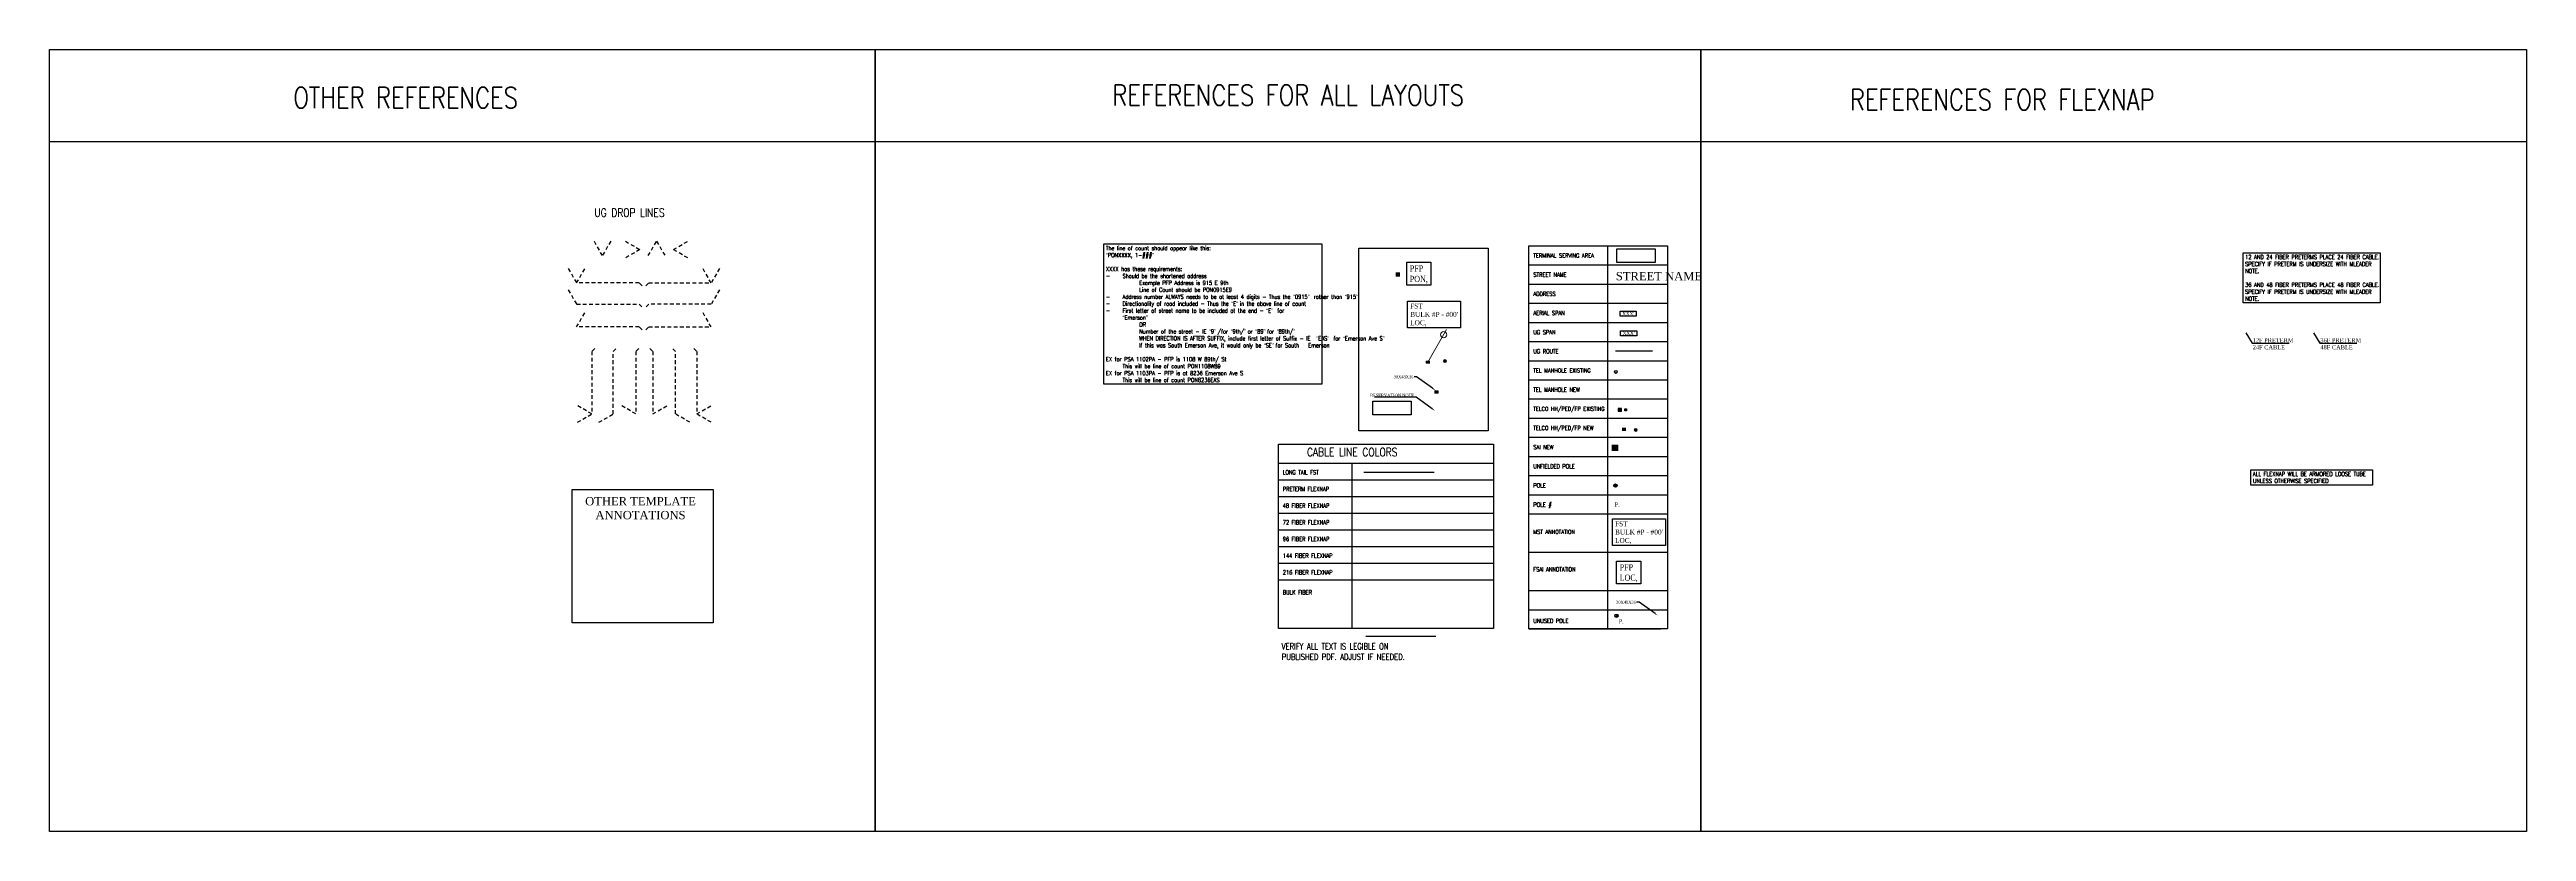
# Model space of a CAD drawing. Header units: feet. Extents: x 2819410 to 2831754, y 974571 to 993150.
# Drawn here: x 2821836 to 2824812, y 977024 to 977963 of the extents above; entities that cross this region are included whole.
import ezdxf
from ezdxf import colors
from ezdxf.entities.mleader import LeaderData, LeaderLine
from ezdxf.enums import TextEntityAlignment as Align
from ezdxf.lldxf.tags import DXFTag
from ezdxf.math import Vec2, Vec3

# ---------------------------------------------------------------- set-up
doc = ezdxf.new("R2010")
doc.units = ezdxf.units.FT
doc.header["$LTSCALE"] = 0.015
doc.header["$MEASUREMENT"] = 0
doc.set_wipeout_variables(frame=1)
doc.linetypes.add('DASHED', pattern=[5, 3, -2])
for name, color, linetype in [('DETAIL', 7, 'Continuous'), ('DROP BURIED', 7, 'DASHED'), ('F1', 112, 'F1'), ('FOOTAGE', 7, 'Continuous'), ('NOTES', 7, 'Continuous'), ('pole', 30, 'Continuous'), ('PROP_TEL', 6, 'Continuous'), ('STREET NAME', 7, 'Continuous'), ('TAIL', 1, 'MST'), ('TELEPHONE STRUCT-EX', 30, 'Continuous'), ('TELEPHONE STRUCT-PROP', 6, 'Continuous'), ('TERMINAL SERVING AREAS', 1, 'Continuous'), ('TERMINALS', 7, 'Continuous'), ('UNDERGROUND', 6, 'UNDERGROUND'), ('UNUSED POLES', 255, 'Continuous')]:
    doc.layers.add(name, color=color, linetype=linetype)
doc.layers.add('RUNNING LINE (UNDERGROUND)', color=10, linetype='Continuous', lineweight=40)
doc.layers.add('TEMPLATE REFERENCE', color=2, linetype='Continuous', plot=False)
doc.styles.add('Dimensions 100', font='arial.ttf')
doc.styles.add('Line', font='txt.shx', dxfattribs={"height": 3})
doc.styles.add('LINETXT', font='txt.shx', dxfattribs={"height": 0.07})
doc.styles.add('RS332', font='romans.shx', dxfattribs={"width": 0.8})
doc.styles.add('SIMPLEX', font='times.ttf', dxfattribs={"width": 0.8})
doc.styles.get("Standard").update_dxf_attribs({"font": 'times.ttf'})
doc.styles.add('Utilities', font='arial.ttf', dxfattribs={"height": 2.5})
tags = doc.linetypes.add('F1', pattern='A,15,-5,["F1",Line,S=1.5,R=0,X=0,Y=-1.5],-12', length=32).pattern_tags.tags
tags[6] = DXFTag(74, 10)
tags = doc.linetypes.add('MST', pattern='A,5,-5,5,-5,["TAIL",Line,S=1.5,R=0,X=0,Y=-1.5],-20', length=40).pattern_tags.tags
tags[10] = DXFTag(74, 10)
doc.linetypes.add('UNDERGROUND', pattern='A,2.25,-0.25,["UG",LINETXT,S=2,R=0,X=0,Y=-0.1],-0.55', length=3.05)

# ---------------------------------------------------------------- blocks, each defined once
blk = doc.blocks.new('TERMINAL')
at = {"lineweight": 5, "ltscale": 0.5, "flags": 128}
blk.add_lwpolyline([(-0.1, -0.6), (-0.1, 44.8)], dxfattribs=at)
at = {"lineweight": 5, "ltscale": 0.5}
blk.add_circle((-0.1, 37.6), 3.83, dxfattribs=at)
blk = doc.blocks.new('TELPED')
at = {"linetype": 'Continuous', "flags": 128}
blk.add_lwpolyline([(0.28, 0.28), (0.28, -0.28), (-0.28, -0.28), (-0.28, 0.28)], close=True, dxfattribs=at)
blk = doc.blocks.new('TELEPHONE PEDESTAL')
at = {"layer": 'TELEPHONE STRUCT-EX'}
for p, q in [((-1.1, 1.1), (1.1, -1.1)), ((1.1, 1.1), (-1.1, -1.1))]:
    blk.add_line(p, q, dxfattribs=at)
at = {"layer": 'TELEPHONE STRUCT-EX', "xscale": 4, "yscale": 4, "zscale": 4}
blk.add_blockref('TELPED', (0, 0), dxfattribs=at)
blk = doc.blocks.new('TELEPHONE MANHOLE')
at = {"layer": 'TELEPHONE STRUCT-EX'}
blk.add_circle((0, 0), 1.76, dxfattribs=at)
at = {"layer": 'TELEPHONE STRUCT-EX', "style": 'SIMPLEX'}
blk.add_text('T', height=2, dxfattribs=at).set_placement((0, 0), align=Align.MIDDLE_CENTER)
blk = doc.blocks.new('EX HH')
at = {"ltscale": 40, "true_color": 0xffffff}
h = blk.add_hatch(color=7, dxfattribs=at)
h.dxf.hatch_style = 1
h.paths.add_polyline_path([(-0.061, -0.031, 0.414214), (-0.046, -0.046), (0.046, -0.046, 0.414214), (0.061, -0.031), (0.061, 0.031, 0.414214), (0.046, 0.046), (-0.046, 0.046, 0.414214), (-0.061, 0.031)])
at = {"color": 30, "const_width": 0.005, "flags": 128}
blk.add_lwpolyline([(-0.061, 0.031), (-0.061, -0.031, 0.414214), (-0.046, -0.046), (0.046, -0.046, 0.414214), (0.061, -0.031), (0.061, 0.031, 0.414214), (0.046, 0.046), (-0.046, 0.046, 0.414214)], format="xyb", close=True, dxfattribs=at)
at = {"layer": 'RUNNING LINE (UNDERGROUND)', "color": 7, "lineweight": -3, "flags": 128}
blk.add_lwpolyline([(-0.054, 0.031), (-0.054, -0.031, 0.414214), (-0.046, -0.038), (0.046, -0.038, 0.414214), (0.054, -0.031), (0.054, 0.031, 0.414214), (0.046, 0.038), (-0.046, 0.038, 0.414214)], format="xyb", close=True, dxfattribs=at)
at = {"layer": 'TELEPHONE STRUCT-PROP', "color": 30, "style": 'Utilities'}
blk.add_text('HH', height=0.05, dxfattribs=at).set_placement((0, 0), align=Align.MIDDLE_CENTER)
blk = doc.blocks.new('PFP')
at = {"color": 6}
blk.add_wipeout([(-0.121, 0.121), (0.121, 0.121), (0.121, -0.121), (-0.121, -0.121)], dxfattribs=at)
at = {"ltscale": 40, "true_color": 0xffffff}
h = blk.add_hatch(color=7, dxfattribs=at)
h.dxf.hatch_style = 1
h.paths.add_polyline_path([(-0.121, -0.121), (0.121, -0.121), (0.121, 0.121), (-0.121, 0.121)])
at = {"layer": 'RUNNING LINE (UNDERGROUND)', "color": 6, "lineweight": 0, "const_width": 0.0181, "flags": 128}
blk.add_lwpolyline([(-0.121, 0.121), (0.121, 0.121), (0.121, -0.121), (-0.121, -0.121)], close=True, dxfattribs=at)
at = {"layer": 'RUNNING LINE (UNDERGROUND)', "color": 18, "lineweight": 0, "true_color": 0x000000, "const_width": 0.0181, "flags": 128}
for points in [[(-0.084, -0.084), (0.084, 0.084)], [(-0.084, 0.084), (0.084, -0.084)]]:
    blk.add_lwpolyline(points, dxfattribs=at)
blk = doc.blocks.new('NEW HH')
at = {"ltscale": 40, "true_color": 0xffffff}
h = blk.add_hatch(color=7, dxfattribs=at)
h.dxf.hatch_style = 1
h.paths.add_polyline_path([(-0.061, -0.031, 0.414214), (-0.046, -0.046), (0.046, -0.046, 0.414214), (0.061, -0.031), (0.061, 0.031, 0.414214), (0.046, 0.046), (-0.046, 0.046, 0.414214), (-0.061, 0.031)])
at = {"layer": 'RUNNING LINE (UNDERGROUND)', "color": 6, "lineweight": 0, "const_width": 0.005, "flags": 128}
blk.add_lwpolyline([(-0.061, 0.031), (-0.061, -0.031, 0.414214), (-0.046, -0.046), (0.046, -0.046, 0.414214), (0.061, -0.031), (0.061, 0.031, 0.414214), (0.046, 0.046), (-0.046, 0.046, 0.414214)], format="xyb", close=True, dxfattribs=at)
at = {"layer": 'TELEPHONE STRUCT-PROP', "color": 18, "true_color": 0x000000, "style": 'Utilities'}
blk.add_text('HH', height=0.05, dxfattribs=at).set_placement((0, 0), align=Align.MIDDLE_CENTER)
blk = doc.blocks.new('Proposed FlowerPot')
at = {"lineweight": 5, "ltscale": 100, "true_color": 0xffffff}
h = blk.add_hatch(color=7, dxfattribs=at)
h.dxf.hatch_style = 1
h.paths.add_polyline_path([(-0.06, 0, 0.414214), (0, -0.06, 0.414214), (0.06, 0, 0.414214), (0, 0.06, 0.414214)])
at = {"lineweight": 5, "ltscale": 100}
blk.add_circle((0, 0), 0.0604, dxfattribs=at)
at = {"layer": 'RUNNING LINE (UNDERGROUND)', "color": 6, "lineweight": 5, "const_width": 0.00907, "flags": 128}
blk.add_lwpolyline([(-0.06, 0, -0.414214), (0, 0.06, -0.414214), (0.06, 0, -0.414214), (0, -0.06, -0.414214), (-0.06, 0)], format="xyb", dxfattribs=at)
at = {"color": 18, "linetype": 'ByBlock', "lineweight": 5, "ltscale": 100, "true_color": 0x000000, "style": 'Dimensions 100'}
blk.add_text('F', height=0.0744, dxfattribs=at).set_placement((-0.029, -0.037))
blk = doc.blocks.new('JOINT USE POLE')
at = {"layer": 'TELEPHONE STRUCT-EX', "color": 0}
for p, q in [((1.4, 1.4), (-1.4, -1.4)), ((-1.4, 1.4), (1.4, -1.4))]:
    blk.add_line(p, q, dxfattribs=at)
blk.add_circle((0, 0), 2, dxfattribs=at)

msp = doc.modelspace()

# ---------------------------------------------------------------- linework, layer by layer
at = {"layer": 'DROP BURIED', "ltscale": 100}
for points in [[(2822510.5, 977733), (2822500.5, 977715.7), (2822490.5, 977733)], [(2822528, 977733), (2822545.3, 977723), (2822528, 977713)], [(2822555.5, 977715.7), (2822565.5, 977733), (2822575.5, 977715.7)], [(2822603, 977713), (2822585.7, 977723), (2822603, 977733)], [(2822459.5, 977700.2), (2822469.5, 977682.9), (2822479.5, 977700.2)], [(2822641.1, 977700.2), (2822631.1, 977682.9), (2822621.1, 977700.2)], [(2822459.5, 977674.6), (2822469.5, 977657.3), (2822544.5, 977657.3), (2822548, 977653.8)], [(2822548, 977679.4), (2822544.5, 977682.9), (2822469.5, 977682.9)], [(2822552.6, 977679.4), (2822556.1, 977682.9), (2822631.1, 977682.9)], [(2822641.1, 977674.6), (2822631.1, 977657.3), (2822556.1, 977657.3), (2822552.6, 977653.8)], [(2822548, 977626.6), (2822544.5, 977630.1), (2822469.5, 977630.1), (2822479.5, 977647.4)], [(2822552.6, 977626.6), (2822556.1, 977630.1), (2822631.1, 977630.1), (2822621.1, 977647.4)], [(2822491.4, 977604.1), (2822487.8, 977600.6), (2822487.8, 977525.6)], [(2822496.1, 977515.6), (2822513.5, 977525.6), (2822513.5, 977600.6), (2822517, 977604.1)], [(2822544.2, 977604.1), (2822540.6, 977600.6), (2822540.6, 977525.6), (2822523.3, 977535.6)], [(2822557.4, 977604.1), (2822560.9, 977600.6), (2822560.9, 977525.6), (2822578.2, 977535.6)], [(2822605.4, 977515.6), (2822588.1, 977525.6), (2822588.1, 977600.6), (2822584.5, 977604.1)], [(2822610.2, 977604.1), (2822613.7, 977600.6), (2822613.7, 977525.6)], [(2822470.5, 977515.6), (2822487.8, 977525.6), (2822470.5, 977535.6)], [(2822631, 977515.6), (2822613.7, 977525.6), (2822631, 977535.6)]]:
    msp.add_lwpolyline(points, dxfattribs=at)
at = {"layer": 'F1', "ltscale": 50, "flags": 128}
msp.add_lwpolyline([(2823417.5, 977259), (2823501.8, 977259)], dxfattribs=at)
at = {"layer": 'TAIL', "ltscale": 50, "flags": 128}
msp.add_lwpolyline([(2823415.3, 977455.7), (2823499.6, 977455.7)], dxfattribs=at)
at = {"layer": 'TEMPLATE REFERENCE'}
msp.add_line((2821836.3, 977852.9), (2824811.8, 977852.9), dxfattribs=at)
at = {"layer": 'TEMPLATE REFERENCE', "ltscale": 1.5}
for p, q in [((2823707.9, 977727.6), (2823707.9, 977267.6)), ((2823613.4, 977704.6), (2823779.9, 977704.6)), ((2823613.4, 977681.6), (2823779.9, 977681.6)), ((2823613.4, 977658.6), (2823779.9, 977658.6)), ((2823613.4, 977635.6), (2823779.9, 977635.6)), ((2823613.4, 977612.6), (2823779.9, 977612.6)), ((2823613.4, 977589.6), (2823779.9, 977589.6)), ((2823613.4, 977566.6), (2823779.9, 977566.6)), ((2823613.4, 977543.6), (2823779.9, 977543.6)), ((2823613.4, 977520.6), (2823779.9, 977520.6)), ((2823613.4, 977497.6), (2823779.9, 977497.6)), ((2823312.8, 977466.4), (2823571.1, 977466.4)), ((2823400.6, 977466.4), (2823400.6, 977268.2)), ((2823613.4, 977474.6), (2823779.9, 977474.6)), ((2823312.8, 977446.4), (2823571.1, 977446.4)), ((2823312.8, 977426.4), (2823571.1, 977426.4)), ((2823613.4, 977451.6), (2823779.9, 977451.6)), ((2823613.4, 977428.6), (2823779.9, 977428.6)), ((2823312.8, 977406.4), (2823571.1, 977406.4)), ((2823613.4, 977405.6), (2823779.9, 977405.6)), ((2823312.8, 977386.4), (2823571.1, 977386.4)), ((2823312.8, 977366.4), (2823571.1, 977366.4)), ((2823312.8, 977346.4), (2823571.1, 977346.4)), ((2823613.4, 977359.6), (2823779.9, 977359.6)), ((2823312.8, 977326.4), (2823571.1, 977326.4)), ((2823613.4, 977313.6), (2823779.9, 977313.6)), ((2823613.4, 977290.6), (2823779.9, 977290.6)), ((2823613.4, 977267.6), (2823772, 977267.6))]:
    msp.add_line(p, q, dxfattribs=at)
at = {"layer": 'TEMPLATE REFERENCE'}
for points in [[(2821836.3, 977963.1), (2822828.1, 977963.1), (2822828.1, 977024.4), (2821836.3, 977024.4)], [(2822828.1, 977963.1), (2823820, 977963.1), (2823820, 977024.4), (2822828.1, 977024.4)]]:
    msp.add_lwpolyline(points, close=True, dxfattribs=at)
at = {"layer": 'TEMPLATE REFERENCE', "ltscale": 1.5}
for points in [[(2823613.4, 977727.6), (2823779.9, 977727.6), (2823779.9, 977267.6), (2823613.4, 977267.6)], [(2823312.8, 977489.3), (2823571.1, 977489.3), (2823571.1, 977268.2), (2823312.8, 977268.2)], [(2822464.1, 977434.9), (2822633.6, 977434.9), (2822633.6, 977274.8), (2822464.1, 977274.8)]]:
    msp.add_lwpolyline(points, close=True, dxfattribs=at)
at = {"layer": 'TERMINAL SERVING AREAS', "ltscale": 1.5, "flags": 128}
for points in [[(2823719, 977707.6), (2823719, 977724), (2823765.1, 977724), (2823765.1, 977707.6)], [(2823426.1, 977524.4), (2823426.1, 977540.8), (2823472.2, 977540.8), (2823472.2, 977524.4)]]:
    msp.add_lwpolyline(points, close=True, dxfattribs=at)
at = {"layer": 'UNDERGROUND', "color": 6, "ltscale": 1.5, "flags": 128}
msp.add_lwpolyline([(2823717.5, 977601.5), (2823762, 977601.5)], dxfattribs=at)

# ---------------------------------------------------------------- block references
for name, p, xscale, yscale, zscale in [('NEW HH', (2823492.1, 977587.8), 40, 40, 40), ('Proposed FlowerPot', (2823512.5, 977589.1), 30, 30, 30), ('NEW HH', (2823502.4, 977552.1), 40, 40, 40)]:
    msp.add_blockref(name, p, dxfattribs=dict(xscale=xscale, yscale=yscale, zscale=zscale))
at = {"layer": 'pole'}
msp.add_blockref('JOINT USE POLE', (2823717.4, 977439.6), dxfattribs=at)
at = {"layer": 'PROP_TEL'}
for name, p, xscale, yscale, zscale in [('NEW HH', (2823727.7, 977507.2), 40, 40, 40), ('Proposed FlowerPot', (2823741.9, 977506.5), 30, 30, 30)]:
    msp.add_blockref(name, p, dxfattribs=dict(at, xscale=xscale, yscale=yscale, zscale=zscale))
at = {"layer": 'TELEPHONE STRUCT-EX'}
for name, p, xscale, yscale, zscale in [('TELEPHONE MANHOLE', (2823717.9, 977576.1), 0.9768868823137693, 0.9768868823137693, 0.9768868823137693), ('EX HH', (2823722.7, 977530.7), 40, 40, 40), ('TELEPHONE PEDESTAL', (2823729.8, 977530.6), 0.9768868823137693, 0.9768868823137693, 0.9768868823137693)]:
    msp.add_blockref(name, p, dxfattribs=dict(at, xscale=xscale, yscale=yscale, zscale=zscale))
at = {"layer": 'TERMINALS', "ltscale": 0.5, "rotation": 329.9999999999999}
msp.add_blockref('TERMINAL', (2823492.3, 977588.2), dxfattribs=at)
at = {"layer": 'UNUSED POLES'}
msp.add_blockref('JOINT USE POLE', (2823718.7, 977283.4), dxfattribs=at)

# ---------------------------------------------------------------- texts
at = {"layer": 'pole', "color": 30, "ltscale": 40, "insert": (2823716.4, 977419.5), "char_height": 5, "attachment_point": 1}
msp.add_mtext('P.', dxfattribs=at)
at = {"layer": 'STREET NAME', "ltscale": 40, "insert": (2823717.9, 977696.1), "char_height": 10, "attachment_point": 1}
msp.add_mtext('STREET NAME', dxfattribs=at)
at = {"layer": 'TEMPLATE REFERENCE', "style": 'RS332', "width": 0.8}
for s, height, p in [('OTHER REFERENCES', 25, (2822129, 977892.9)), ('REFERENCES FOR ALL LAYOUTS', 25, (2823113, 977895.9)), ('REFERENCES FOR FLEXNAP', 25, (2823999.1, 977890.4)), ('UG DROP LINES', 10, (2822490.8, 977762.3)), ('TERMINAL SERVING AREA', 5, (2823618.8, 977713.3)), ('STREET NAME', 5, (2823618.8, 977690.3)), ('ADDRESS', 5, (2823618.8, 977667.3)), ('AERIAL SPAN', 5, (2823618.8, 977644.3)), ('UG SPAN', 5, (2823618.8, 977621.3)), ('UG ROUTE', 5, (2823618.8, 977598.3)), ('TEL MANHOLE EXISTING', 5, (2823618.8, 977575.3)), ('TEL MANHOLE NEW', 5, (2823618.8, 977552.3)), ('TELCO HH/PED/FP EXISTING', 5, (2823618.8, 977529.3)), ('TELCO HH/PED/FP NEW', 5, (2823618.8, 977506.3)), ('CABLE LINE COLORS', 10, (2823346.9, 977474.8)), ('SAI NEW', 5, (2823618.8, 977483.3)), ('LONG TAIL FST', 5, (2823317.8, 977453)), ('UNFIELDED POLE', 5, (2823618.8, 977460.3)), ('PRETERM FLEXNAP', 5, (2823317.8, 977433)), ('POLE', 5, (2823618.8, 977437.3)), ('48 FIBER FLEXNAP', 5, (2823317.8, 977413)), ('72 FIBER FLEXNAP', 5, (2823317.8, 977393)), ('POLE #', 5, (2823618.8, 977414.3)), ('96 FIBER FLEXNAP', 5, (2823317.8, 977373)), ('MST ANNOTATION', 5, (2823618.8, 977381.6)), ('216 FIBER FLEXNAP', 5, (2823317.8, 977333)), ('144 FIBER FLEXNAP', 5, (2823317.8, 977353)), ('FSAI ANNOTATION', 5, (2823618.8, 977336.6)), ('BULK FIBER', 5, (2823317.8, 977308.9)), ('UNUSED POLE', 5, (2823618.8, 977274.7))]:
    msp.add_text(s, height=height, dxfattribs=at).set_placement(p)
at = {"layer": 'TEMPLATE REFERENCE', "ltscale": 1.5, "char_height": 5, "attachment_point": 1, "style": 'RS332', "bg_fill": 16, "box_fill_scale": 1.5, "bg_fill_color": 256, "bg_fill_transparency": 0}
for s, insert, width in [('12 AND 24 FIBER PRETERMS PLACE 24 FIBER CABLE. SPECIFY IF PRETERM IS UNDERSIZE WITH MLEADER NOTE.\\P\\P36 AND 48 FIBER PRETERMS PLACE 48 FIBER CABLE. SPECIFY IF PRETERM IS UNDERSIZE WITH MLEADER NOTE.', (2824473.9, 977716.5), 159.669), ('ALL FLEXNAP WILL BE ARMORED LOOSE TUBE UNLESS OTHERWISE SPECIFIED', (2824483.2, 977456.1), 141.193)]:
    msp.add_mtext(s, dxfattribs=dict(at, insert=insert, width=width))
at = {"layer": 'TEMPLATE REFERENCE', "insert": (2822546.2, 977412.5), "char_height": 10, "attachment_point": 5}
msp.add_mtext('OTHER TEMPLATE \\PANNOTATIONS', dxfattribs=at)
at = {"layer": 'TEMPLATE REFERENCE', "ltscale": 1.75, "insert": (2823316.5, 977250.3), "char_height": 7.5, "width": 168.932, "attachment_point": 1, "style": 'RS332'}
msp.add_mtext('VERIFY ALL TEXT IS LEGIBLE ON PUBLISHED PDF. ADJUST IF NEEDED.', dxfattribs=at)
at = {"layer": 'UNUSED POLES', "color": 30, "ltscale": 40, "insert": (2823721.1, 977279.2), "char_height": 5, "attachment_point": 1}
msp.add_mtext('P.', dxfattribs=at)

# ---------------------------------------------------------------- leaders
at = {"layer": 'NOTES', "color": 32, "ltscale": 1.5}
ml = msp.add_multileader_mtext('Standard', dxfattribs=at)
ml.set_content('12F PRETERM\\P24F CABLE', color=32)
ml.set_leader_properties()
ml.build(insert=Vec2(0, 0))
ml.multileader.update_dxf_attribs({"text_left_attachment_type": 6, "text_right_attachment_type": 6, "dogleg_length": 0.36, "arrow_head_size": 0.18})
ctx = ml.context
ctx.base_point, ctx.char_height, ctx.arrow_head_size, ctx.landing_gap_size, ctx.plane_origin = Vec3(2824482.9, 977610.6), 5, 0.18, 0.09, Vec3(2824297.4, 977639.6)
ctx.left_attachment, ctx.right_attachment = 6, 6
notes = []
notes.append((ctx, [(0, (1, 1, 0), (2824482.5, 977610.6), (1, 0), 0.36, [(0, [(2824474.7, 977623)], 0, [])])]))
ctx.mtext.insert, ctx.mtext.flow_direction = Vec3(2824483, 977616.6), 5
ctx.mtext.has_bg_fill, ctx.mtext.bg_color, ctx.mtext.bg_scale_factor, ctx.mtext.bg_transparency, ctx.mtext.use_window_bg_color = 1, -1027028792, 1.5, 0, 1
ml = msp.add_multileader_mtext('Standard', dxfattribs=at)
ml.set_content('36F PRETERM\\P48F CABLE', color=32)
ml.set_leader_properties()
ml.build(insert=Vec2(0, 0))
ml.multileader.update_dxf_attribs({"text_left_attachment_type": 6, "text_right_attachment_type": 6, "dogleg_length": 0.36, "arrow_head_size": 0.18})
ctx = ml.context
ctx.base_point, ctx.char_height, ctx.arrow_head_size, ctx.landing_gap_size, ctx.plane_origin = Vec3(2824564.2, 977610.6), 5, 0.18, 0.09, Vec3(2824378.7, 977639.6)
ctx.left_attachment, ctx.right_attachment = 6, 6
notes.append((ctx, [(0, (1, 1, 0), (2824563.8, 977610.6), (1, 0), 0.36, [(0, [(2824556, 977623)], 0, [])])]))
ctx.mtext.insert, ctx.mtext.flow_direction = Vec3(2824564.3, 977616.6), 5
ctx.mtext.has_bg_fill, ctx.mtext.bg_color, ctx.mtext.bg_scale_factor, ctx.mtext.bg_transparency, ctx.mtext.use_window_bg_color = 1, -1027028792, 1.5, 0, 1
for ctx, leaders in notes:
    for number, flags, end, landing, length, lines in leaders:
        leader = LeaderData()
        leader.index, (leader.has_last_leader_line, leader.has_dogleg_vector, leader.attachment_direction) = number, flags
        leader.last_leader_point, leader.dogleg_vector, leader.dogleg_length = Vec3(end), Vec3(landing), length
        for number, points, colour, breaks in lines:
            line = LeaderLine()
            line.index, line.vertices, line.color, line.breaks = number, Vec3.list(points), colors.encode_raw_color(colour), breaks
            leader.lines.append(line)
        ctx.leaders.append(leader)

# ---------------------------------------------------------------- next in the draw order: linework, layer by layer
at = {"layer": 'TEMPLATE REFERENCE'}
msp.add_lwpolyline([(2823820, 977963.1), (2824811.8, 977963.1), (2824811.8, 977024.4), (2823820, 977024.4)], close=True, dxfattribs=at)

# ---------------------------------------------------------------- next in the draw order: block references
at = {"layer": 'PROP_TEL', "xscale": 30, "yscale": 30, "zscale": 30}
msp.add_blockref('PFP', (2823716.8, 977485), dxfattribs=at)

# ---------------------------------------------------------------- next in the draw order: texts
at = {"layer": 'FOOTAGE', "ltscale": 40, "char_height": 4, "width": 17.345, "attachment_point": 5, "bg_fill": 19, "box_fill_scale": 1.25, "bg_fill_color": 256, "bg_fill_transparency": 0}
for insert in [(2823732.8, 977645.9), (2823733.3, 977622.5)]:
    msp.add_mtext("\\pxqc;XXX'", dxfattribs=dict(at, insert=insert))
at = {"layer": 'PROP_TEL', "ltscale": 0.5, "insert": (2823722.5, 977345.3), "char_height": 7.5, "attachment_point": 1, "style": 'SIMPLEX', "bg_fill": 19, "box_fill_scale": 1.5, "bg_fill_color": 256, "bg_fill_transparency": 0}
msp.add_mtext('PFP\\PLOC,', dxfattribs=at)
at = {"layer": 'TEMPLATE REFERENCE', "insert": (2823105.3, 977727.2), "char_height": 5, "width": 256.758, "attachment_point": 1, "style": 'RS332', "bg_fill": 19, "box_fill_scale": 1.5, "bg_fill_color": 256, "bg_fill_transparency": 0}
msp.add_mtext('The line of count should appear like this:\\P{\\fArial|b0|i0|c0|p34;“}PONXXXX, 1-###{\\fArial|b0|i0|c0|p34;”\\P\\P}XXXX has these requirements:\\P-^IShould be the shortened address \\P^I^IExample PFP Address is 915 E 9th             \\P^I^ILine of Count should be PON0915E9\\P-^IAddress number ALWAYS needs to be at least 4 digits - Thus the {\\fArial|b0|i0|c0|p34;“}0915{\\fArial|b0|i0|c0|p34;” }^Irather than {\\fArial|b0|i0|c0|p34;“}915{\\fArial|b0|i0|c0|p34;”\\P}-^IDirectionality of road included - Thus the {\\fArial|b0|i0|c0|p34;“}E{\\fArial|b0|i0|c0|p34;” }in the above line of count\\P-^IFirst letter of street name to be included at the end - {\\fArial|b0|i0|c0|p34;“}E{\\fArial|b0|i0|c0|p34;” } for\\P^I{\\fArial|b0|i0|c0|p34;“}Emerson{\\fArial|b0|i0|c0|p34;”} \\P^I^IOR\\P^I^INumber of the street - IE {\\fArial|b0|i0|c0|p34;“}9{\\fArial|b0|i0|c0|p34;” }/for {\\fArial|b0|i0|c0|p34;“}9th/{\\fArial|b0|i0|c0|p34;” }or {\\fArial|b0|i0|c0|p34;“}89{\\fArial|b0|i0|c0|p34;” }for {\\fArial|b0|i0|c0|p34;“}89th/{\\fArial|b0|i0|c0|p34;”\\P}^I^IWHEN DIRECTION IS AFTER SUFFIX, include first letter of Suffix - IE {\\fArial|b0|i0|c0|p34;^I^I“}EAS{\\fArial|b0|i0|c0|p34;” }^Ifor {\\fArial|b0|i0|c0|p34;“}Emerson Ave S{\\fArial|b0|i0|c0|p34;”\\P}^I^IIf this was South Emerson Ave, it would only be {\\fArial|b0|i0|c0|p34;“}SE{\\fArial|b0|i0|c0|p34;” }for South ^I^IEmerson\\P\\PEX for PSA 1102PA - PFP is 1108 W 89th/ St\\P^IThis will be line of count PON1108W89\\PEX for PSA 1103PA - PFP is at 8236 Emerson Ave S\\P^IThis will be line of count PON8236EAS', dxfattribs=at)
at = {"layer": 'TERMINALS', "ltscale": 0.5, "char_height": 6, "attachment_point": 1, "style": 'SIMPLEX', "bg_fill": 19, "box_fill_scale": 1.5, "bg_fill_color": 256, "bg_fill_transparency": 0}
for insert in [(2823470.8, 977658.2), (2823716.9, 977396.8)]:
    msp.add_mtext("FST\\PBULK #P - #00'\\PLOC,", dxfattribs=dict(at, insert=insert))

# ---------------------------------------------------------------- next in the draw order: leaders
at = {"layer": 'DETAIL', "lineweight": 5, "ltscale": 5}
ml = msp.add_multileader_mtext('Standard', dxfattribs=at)
ml.set_content('30X48X36', color=256)
ml.set_leader_properties()
ml.build(insert=Vec2(0, 0))
ml.multileader.update_dxf_attribs({"has_text_frame": 1, "text_left_attachment_type": 2, "text_right_attachment_type": 2, "dogleg_length": 3})
ctx = ml.context
ctx.base_point, ctx.char_height, ctx.landing_gap_size, ctx.plane_origin = Vec3(2823717.3, 977299.7), 3.5, 1.5, Vec3(2823792.6, 977316.6)
ctx.left_attachment, ctx.right_attachment, ctx.text_align_type = 2, 2, 1
notes = []
notes.append((ctx, [(0, (1, 1, 0), (2823745.9, 977299.7), (-1, 0), 3, [(0, [(2823768.3, 977283.6)], 0, [])])]))
ctx.mtext.insert, ctx.mtext.alignment, ctx.mtext.flow_direction = Vec3(2823730.1, 977301.5), 2, 5
ctx.mtext.has_bg_fill, ctx.mtext.bg_color, ctx.mtext.bg_scale_factor, ctx.mtext.bg_transparency, ctx.mtext.use_window_bg_color = 1, -1027028792, 1.5, 0, 1
for ctx, leaders in notes:
    for number, flags, end, landing, length, lines in leaders:
        leader = LeaderData()
        leader.index, (leader.has_last_leader_line, leader.has_dogleg_vector, leader.attachment_direction) = number, flags
        leader.last_leader_point, leader.dogleg_vector, leader.dogleg_length = Vec3(end), Vec3(landing), length
        for number, points, colour, breaks in lines:
            line = LeaderLine()
            line.index, line.vertices, line.color, line.breaks = number, Vec3.list(points), colors.encode_raw_color(colour), breaks
            leader.lines.append(line)
        ctx.leaders.append(leader)

# ---------------------------------------------------------------- next in the draw order: linework, layer by layer
at = {"layer": 'TEMPLATE REFERENCE', "ltscale": 1.5}
msp.add_lwpolyline([(2823409.3, 977724.5), (2823564.7, 977724.5), (2823564.7, 977505.3), (2823409.3, 977505.3)], close=True, dxfattribs=at)

# ---------------------------------------------------------------- next in the draw order: block references
at = {"layer": 'PROP_TEL', "xscale": 20, "yscale": 20, "zscale": 20}
msp.add_blockref('PFP', (2823456, 977693), dxfattribs=at)

# ---------------------------------------------------------------- next in the draw order: leaders
at = {"layer": 'DETAIL', "lineweight": 5, "ltscale": 5}
ml = msp.add_multileader_mtext('Standard', dxfattribs=at)
ml.set_content('30X48X36', color=256)
ml.set_leader_properties()
ml.build(insert=Vec2(0, 0))
ml.multileader.update_dxf_attribs({"has_text_frame": 1, "text_left_attachment_type": 2, "text_right_attachment_type": 2, "dogleg_length": 3})
ctx = ml.context
ctx.base_point, ctx.char_height, ctx.landing_gap_size, ctx.plane_origin = Vec3(2823450, 977570.2), 3.5, 1.5, Vec3(2823525.2, 977587)
ctx.left_attachment, ctx.right_attachment, ctx.text_align_type = 2, 2, 1
notes = []
notes.append((ctx, [(0, (1, 1, 0), (2823478.5, 977570.2), (-1, 0), 3, [(0, [(2823501, 977554.1)], 0, [])])]))
ctx.mtext.insert, ctx.mtext.alignment, ctx.mtext.flow_direction = Vec3(2823462.8, 977572), 2, 5
ctx.mtext.has_bg_fill, ctx.mtext.bg_color, ctx.mtext.bg_scale_factor, ctx.mtext.bg_transparency, ctx.mtext.use_window_bg_color = 1, -1027028792, 1.5, 0, 1
for ctx, leaders in notes:
    for number, flags, end, landing, length, lines in leaders:
        leader = LeaderData()
        leader.index, (leader.has_last_leader_line, leader.has_dogleg_vector, leader.attachment_direction) = number, flags
        leader.last_leader_point, leader.dogleg_vector, leader.dogleg_length = Vec3(end), Vec3(landing), length
        for number, points, colour, breaks in lines:
            line = LeaderLine()
            line.index, line.vertices, line.color, line.breaks = number, Vec3.list(points), colors.encode_raw_color(colour), breaks
            leader.lines.append(line)
        ctx.leaders.append(leader)

# ---------------------------------------------------------------- next in the draw order: texts
at = {"layer": 'PROP_TEL', "ltscale": 0.5, "insert": (2823470.4, 977704), "char_height": 7.5, "attachment_point": 1, "style": 'SIMPLEX', "bg_fill": 19, "box_fill_scale": 1.5, "bg_fill_color": 256, "bg_fill_transparency": 0}
msp.add_mtext('PFP\\PPON,', dxfattribs=at)

# ---------------------------------------------------------------- next in the draw order: leaders
at = {"layer": 'DETAIL', "lineweight": 5, "ltscale": 5}
ml = msp.add_multileader_mtext('Standard', dxfattribs=at)
ml.set_content('RESERVATION NOTE', color=256)
ml.set_leader_properties()
ml.build(insert=Vec2(0, 0))
ml.multileader.update_dxf_attribs({"text_left_attachment_type": 5, "text_right_attachment_type": 5, "dogleg_length": 3})
ctx = ml.context
ctx.base_point, ctx.char_height, ctx.landing_gap_size, ctx.plane_origin = Vec3(2823421.2, 977545.7), 3.5, 1.5, Vec3(2823524.7, 977562.6)
ctx.left_attachment, ctx.right_attachment = 5, 5
notes = []
notes.append((ctx, [(0, (1, 1, 0), (2823478, 977545.7), (-1, 0), 3, [(0, [(2823500.4, 977529.6)], 0, [])])]))
ctx.mtext.insert, ctx.mtext.flow_direction = Vec3(2823422.7, 977549.9), 5
ctx.mtext.has_bg_fill, ctx.mtext.bg_color, ctx.mtext.bg_scale_factor, ctx.mtext.bg_transparency, ctx.mtext.use_window_bg_color = 1, -1027028792, 1.5, 0, 1
for ctx, leaders in notes:
    for number, flags, end, landing, length, lines in leaders:
        leader = LeaderData()
        leader.index, (leader.has_last_leader_line, leader.has_dogleg_vector, leader.attachment_direction) = number, flags
        leader.last_leader_point, leader.dogleg_vector, leader.dogleg_length = Vec3(end), Vec3(landing), length
        for number, points, colour, breaks in lines:
            line = LeaderLine()
            line.index, line.vertices, line.color, line.breaks = number, Vec3.list(points), colors.encode_raw_color(colour), breaks
            leader.lines.append(line)
        ctx.leaders.append(leader)

doc.saveas('drawing.dxf')
